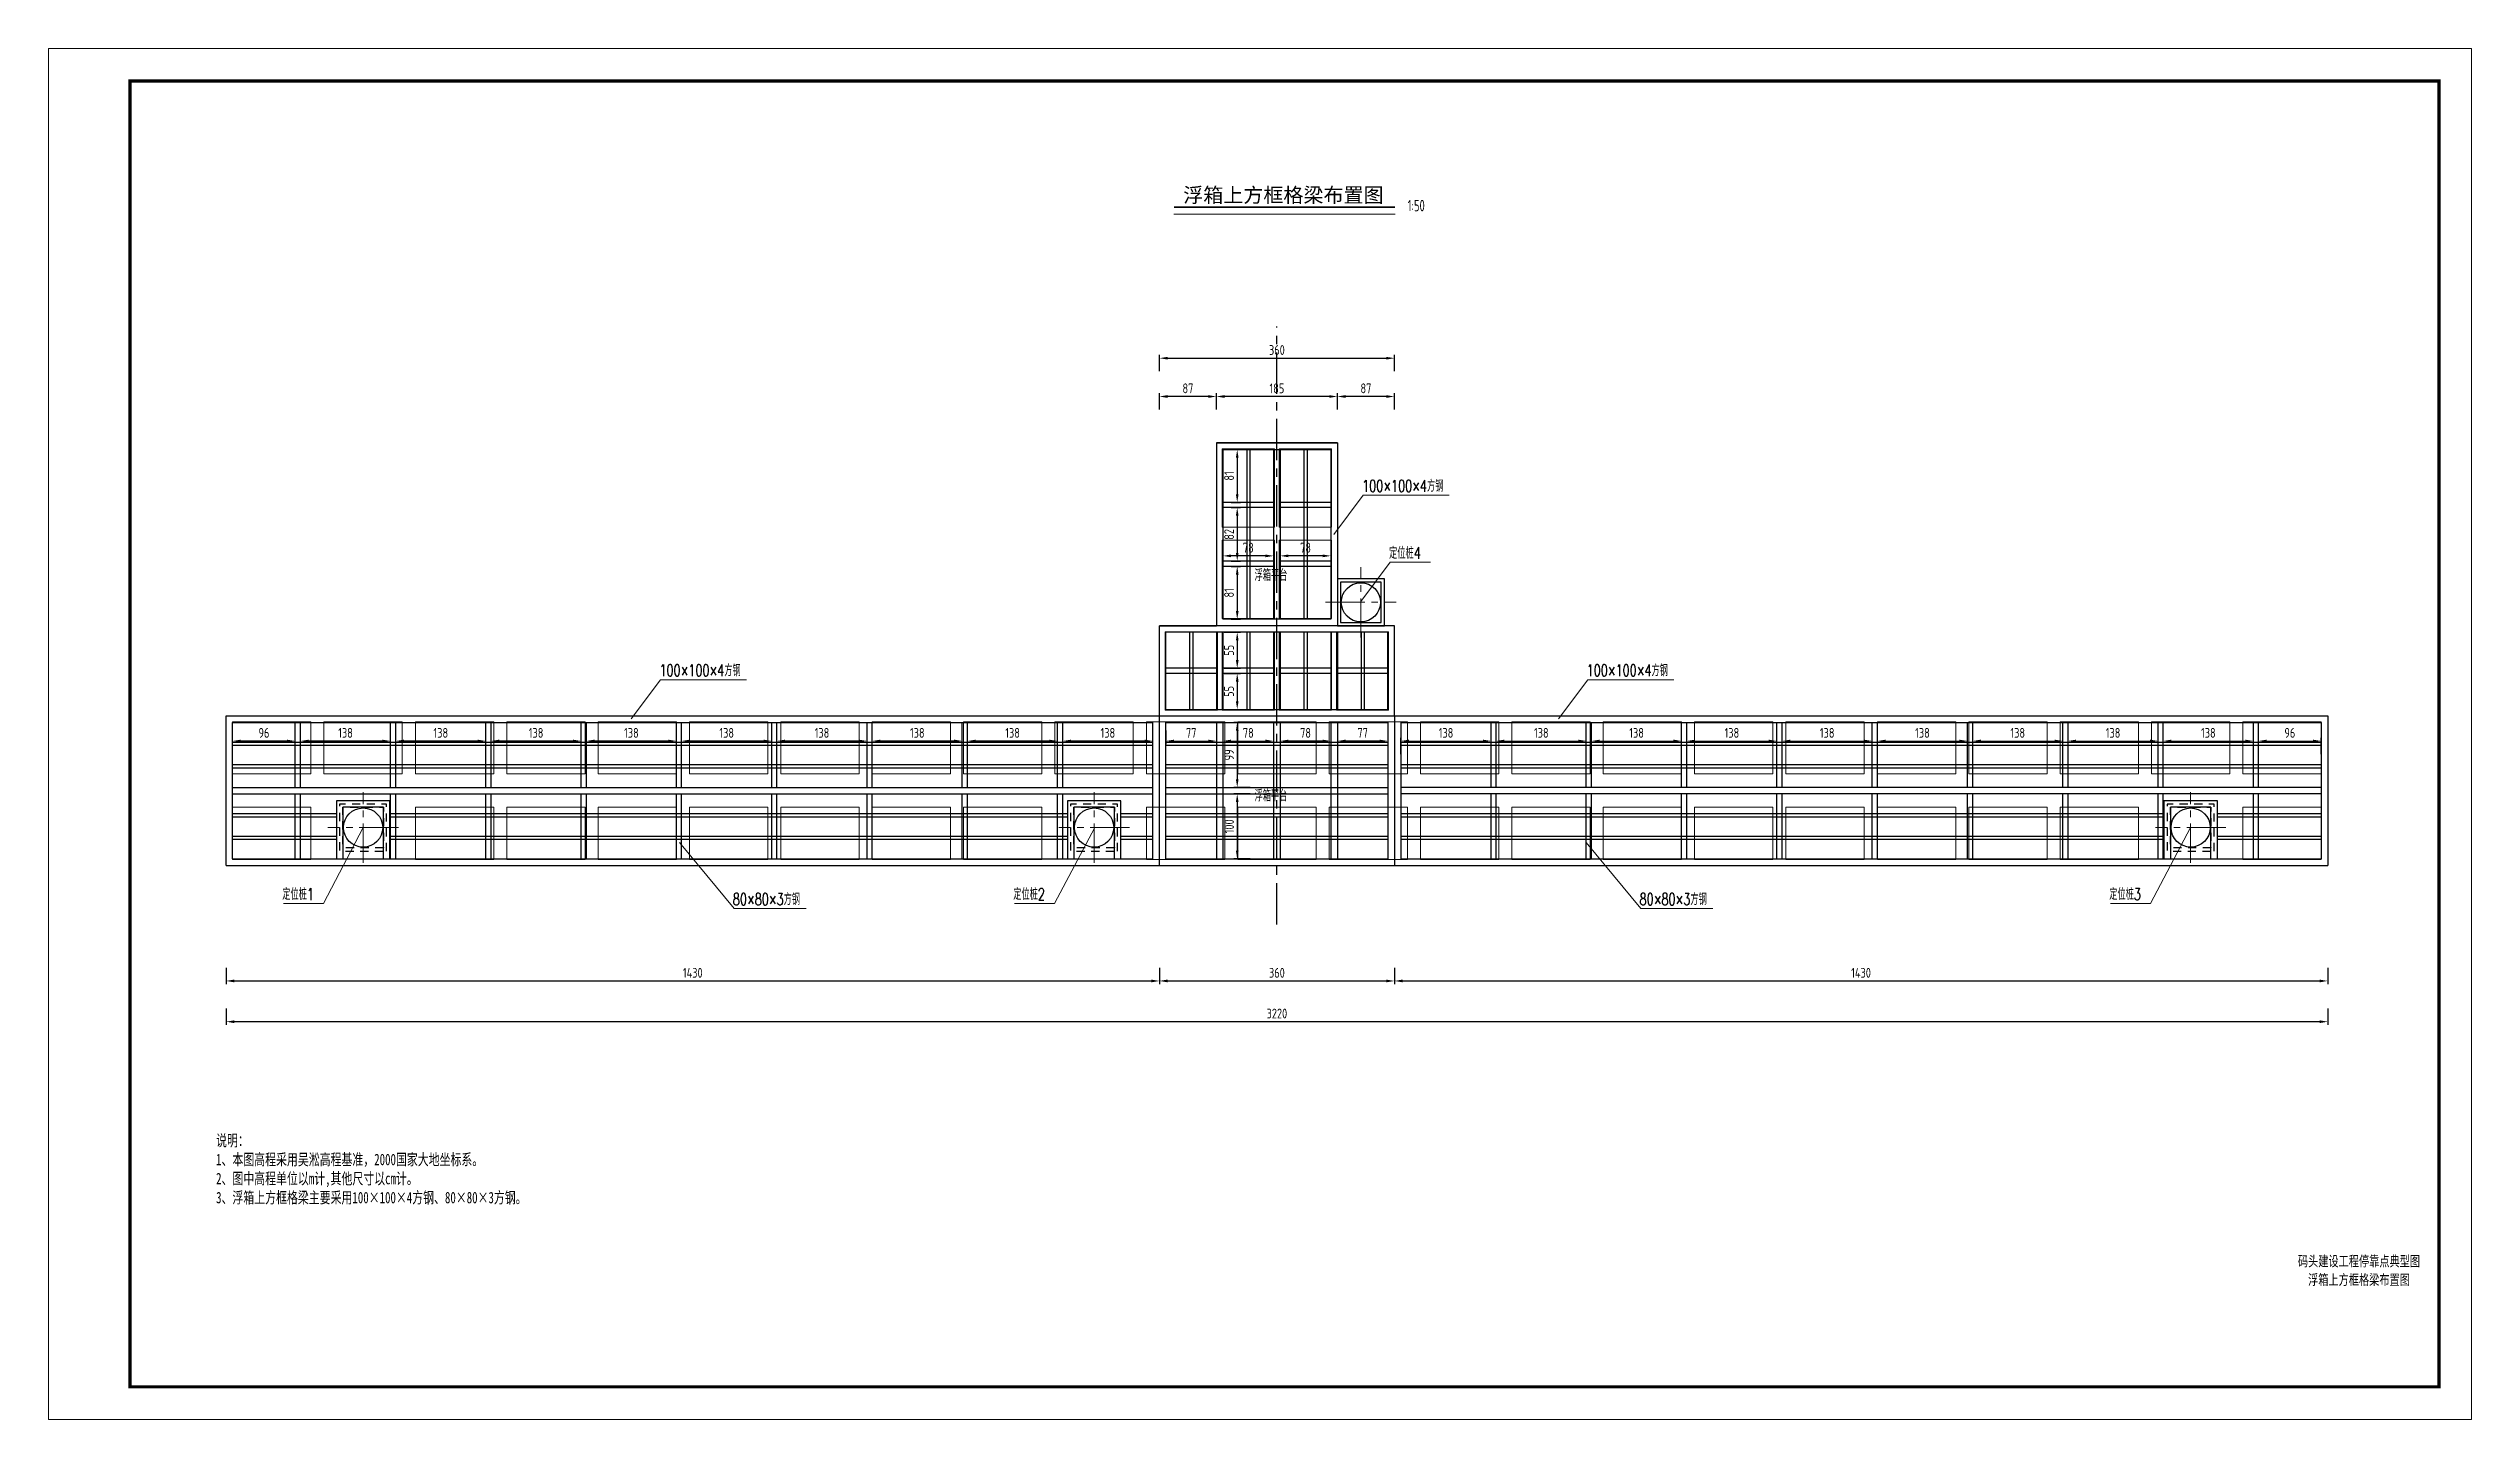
# Model space of a CAD drawing. Header units: inches. Extents: x 23 to 70, y 0 to 119.
# Drawn here: x 23.29 to 60.42, y 22.93 to 43.93 of the extents above; entities that cross this region are included whole.
import ezdxf
from ezdxf.enums import TextEntityAlignment as Align

# ---------------------------------------------------------------- set-up
doc = ezdxf.new("R2010")
doc.units = ezdxf.units.IN
doc.header["$MEASUREMENT"] = 0
for name, pattern in [('ACAD_ISO03W100', [30, 12, -18]), ('ACAD_ISO04W100', [30.5, 24, -3, 0.5, -3]), ('CENTER', [50.8, 31.75, -6.35, 6.35, -6.35]), ('DASH', [0.35, 0.25, -0.1])]:
    doc.linetypes.add(name, pattern=pattern)
for name, color, linetype in [('000中心线', 5, 'CENTER'), ('DXPM', 4, 'Continuous'), ('PUB_TEXT', 7, 'Continuous'), ('图框', 7, 'Continuous'), ('外框', 4, 'Continuous'), ('文字', 3, 'Continuous'), ('标注', 3, 'Continuous'), ('辅助', 7, 'Continuous'), ('钢筋标注', 7, 'Continuous')]:
    doc.layers.add(name, color=color, linetype=linetype)
for name, color, linetype, lineweight in [('000细实线', 4, 'Continuous', 18), ('00中心线', 6, 'ACAD_ISO04W100', 15), ('00标注文字', 2, 'Continuous', 15), ('00粗实线', 4, 'Continuous', 30), ('00虚线', 5, 'ACAD_ISO03W100', 13), ('JZYS-01-文本层', 7, 'Continuous', 18), ('图框粗线', 4, 'Continuous', 53)]:
    doc.layers.add(name, color=color, linetype=linetype, lineweight=lineweight)
doc.styles.add('3.5号仿宋', font='仿宋GB2312.ttf', dxfattribs={"width": 0.714286, "height": 0.0035})
doc.styles.add('ECIDI', font='仿宋GB2312.ttf', dxfattribs={"width": 0.7})
doc.styles.get("Standard").update_dxf_attribs({"font": 'txt', "bigfont": 'gbcbig.shx'})
doc.styles.add('TSSD_Dimension', font='tssdeng.shx', dxfattribs={"width": 0.8, "bigfont": 'hztxt.shx'})
doc.styles.add('黑体', font='')
doc.styles.get('黑体').set_extended_font_data('SimHei')
doc.dimstyles.new('TSSD_200_1_3.5', dxfattribs={"dimscale": 0.25, "dimtxt": 2.85, "dimasz": 2.5, "dimexe": 1, "dimexo": 2.5, "dimgap": 1, "dimtad": 1, "dimdec": 0, "dimlfac": 100, "dimzin": 0, "dimdsep": 46, "dimtxsty": 'TSSD_Dimension', "dimcen": 0, "dimdle": 1, "dimclrd": 3, "dimclre": 3, "dimclrt": 7, "dimadec": 1, "dimazin": 0, "dimtfac": 1, "dimtdec": 0, "dimtix": 1, "dimtmove": 2, "dimatfit": 3, "dimfxl": 5, "dimfxlon": 1, "dimtolj": 1, "dimtzin": 0, "dimarcsym": 0})

msp = doc.modelspace()

# ---------------------------------------------------------------- texts
at = {"layer": '00标注文字', "lineweight": 0, "width": 0.7}
for s, p in [('100×100×4方钢', (43.418, 37.139)), ('定位桩4', (43.831, 36.112)), ('100×100×4方钢', (32.652, 34.314)), ('100×100×4方钢', (46.858, 34.314)), ('定位桩1', (26.872, 30.886)), ('80×80×3方钢', (33.777, 30.809)), ('定位桩2', (38.072, 30.886)), ('80×80×3方钢', (47.669, 30.809)), ('定位桩3', (54.864, 30.886))]:
    msp.add_text(s, height=0.18, dxfattribs=at).set_placement(p)
at = {"layer": 'DXPM', "style": '黑体'}
msp.add_text('浮箱上方框格梁布置图', height=0.225, dxfattribs=at).set_placement((42.212, 41.688), align=Align.MIDDLE)
at = {"layer": 'JZYS-01-文本层', "style": 'TSSD_Dimension', "width": 0.7}
msp.add_text('1:50', height=0.175, dxfattribs=at).set_placement((44.116, 41.435))
at = {"layer": 'PUB_TEXT', "color": 3, "linetype": 'Continuous', "lineweight": 18, "style": '3.5号仿宋', "width": 0.714286}
for s, p in [('码头建设工程停靠点典型图', (58.691, 25.355)), ('浮箱上方框格梁布置图', (58.691, 25.07))]:
    msp.add_text(s, height=0.16, dxfattribs=at).set_placement(p, align=Align.MIDDLE_CENTER)
at = {"layer": '图框粗线', "color": 0, "width": 0.7}
for p in [(41.769, 35.772), (41.769, 32.395)]:
    msp.add_text('浮箱平台', height=0.18, dxfattribs=at).set_placement(p)
at = {"layer": '文字', "color": 3, "insert": (25.859, 27.291), "char_height": 0.175, "width": 6.43856, "attachment_point": 1, "style": 'ECIDI'}
msp.add_mtext('说明：\\P1、本图高程采用吴淞高程基准，2000国家大地坐标系。\\P2、图中高程单位以m计,其他尺寸以cm计。\\P3、浮箱上方框格梁主要采用100×100×4方钢、80×80×3方钢。', dxfattribs=at)

# ---------------------------------------------------------------- blocks, each defined once
blk = doc.blocks.new('*D18')
at = {"layer": 'Defpoints', "color": 0, "transparency": 16777216}
for p in [(40.312, 33.706), (26.012, 31.416), (40.312, 29.646)]:
    blk.add_point(p, dxfattribs=at)
at = {"layer": '辅助', "color": 3, "linetype": 'ByBlock', "lineweight": -2, "transparency": 16777216}
for p, q in [((26.012, 29.846), (26.012, 29.596)), ((40.312, 29.846), (40.312, 29.596))]:
    blk.add_line(p, q, dxfattribs=at)
at = {"layer": '辅助', "color": 3, "lineweight": -2, "transparency": 16777216}
blk.add_line((26.137, 29.646), (40.187, 29.646), dxfattribs=at)
at = {"layer": '辅助', "color": 3, "transparency": 16777216}
for points in [[(26.137, 29.667), (26.137, 29.625), (26.012, 29.646)], [(40.187, 29.667), (40.187, 29.625), (40.312, 29.646)]]:
    blk.add_solid(points, dxfattribs=at)
at = {"layer": '辅助', "color": 7, "transparency": 16777216, "insert": (33.162, 29.771), "char_height": 0.15, "attachment_point": 5, "style": 'TSSD_Dimension'}
blk.add_mtext('\\A1;1430', dxfattribs=at)
blk = doc.blocks.new('*D19')
at = {"layer": 'Defpoints', "color": 0, "transparency": 16777216}
for p in [(40.312, 33.706), (43.913, 33.706), (43.913, 29.646)]:
    blk.add_point(p, dxfattribs=at)
at = {"layer": '辅助', "color": 3, "linetype": 'ByBlock', "lineweight": -2, "transparency": 16777216}
for p, q in [((40.312, 29.846), (40.312, 29.596)), ((43.913, 29.846), (43.913, 29.596))]:
    blk.add_line(p, q, dxfattribs=at)
at = {"layer": '辅助', "color": 3, "lineweight": -2, "transparency": 16777216}
blk.add_line((40.437, 29.646), (43.788, 29.646), dxfattribs=at)
at = {"layer": '辅助', "color": 3, "transparency": 16777216}
for points in [[(40.437, 29.667), (40.437, 29.625), (40.312, 29.646)], [(43.788, 29.667), (43.788, 29.625), (43.913, 29.646)]]:
    blk.add_solid(points, dxfattribs=at)
at = {"layer": '辅助', "color": 7, "transparency": 16777216, "insert": (42.112, 29.771), "char_height": 0.15, "attachment_point": 5, "style": 'TSSD_Dimension'}
blk.add_mtext('\\A1;360', dxfattribs=at)
blk = doc.blocks.new('*D20')
at = {"layer": 'Defpoints', "color": 0, "transparency": 16777216}
for p in [(43.913, 33.706), (58.212, 31.416), (58.212, 29.646)]:
    blk.add_point(p, dxfattribs=at)
at = {"layer": '辅助', "color": 3, "linetype": 'ByBlock', "lineweight": -2, "transparency": 16777216}
for p, q in [((43.913, 29.846), (43.913, 29.596)), ((58.212, 29.846), (58.212, 29.596))]:
    blk.add_line(p, q, dxfattribs=at)
at = {"layer": '辅助', "color": 3, "lineweight": -2, "transparency": 16777216}
blk.add_line((44.038, 29.646), (58.087, 29.646), dxfattribs=at)
at = {"layer": '辅助', "color": 3, "transparency": 16777216}
for points in [[(44.038, 29.667), (44.038, 29.625), (43.913, 29.646)], [(58.087, 29.667), (58.087, 29.625), (58.212, 29.646)]]:
    blk.add_solid(points, dxfattribs=at)
at = {"layer": '辅助', "color": 7, "transparency": 16777216, "insert": (51.062, 29.771), "char_height": 0.15, "attachment_point": 5, "style": 'TSSD_Dimension'}
blk.add_mtext('\\A1;1430', dxfattribs=at)
blk = doc.blocks.new('*D21')
at = {"layer": 'Defpoints', "color": 0, "transparency": 16777216}
for p in [(43.039, 38.598), (43.039, 35.086), (43.913, 35.086)]:
    blk.add_point(p, dxfattribs=at)
at = {"layer": '辅助', "color": 3, "linetype": 'ByBlock', "lineweight": -2, "transparency": 16777216}
for p, q in [((43.039, 38.398), (43.039, 38.648)), ((43.913, 38.398), (43.913, 38.648))]:
    blk.add_line(p, q, dxfattribs=at)
at = {"layer": '辅助', "color": 3, "lineweight": -2, "transparency": 16777216}
blk.add_line((43.788, 38.598), (43.164, 38.598), dxfattribs=at)
at = {"layer": '辅助', "color": 3, "transparency": 16777216}
for points in [[(43.164, 38.619), (43.164, 38.577), (43.039, 38.598)], [(43.788, 38.619), (43.788, 38.577), (43.913, 38.598)]]:
    blk.add_solid(points, dxfattribs=at)
at = {"layer": '辅助', "color": 7, "transparency": 16777216, "insert": (43.476, 38.723), "char_height": 0.15, "attachment_point": 5, "style": 'TSSD_Dimension'}
blk.add_mtext('\\A1;87', dxfattribs=at)
blk = doc.blocks.new('*D22')
at = {"layer": 'Defpoints', "color": 0, "transparency": 16777216}
for p in [(41.186, 38.598), (41.186, 37.886), (43.039, 35.086)]:
    blk.add_point(p, dxfattribs=at)
at = {"layer": '辅助', "color": 3, "linetype": 'ByBlock', "lineweight": -2, "transparency": 16777216}
for p, q in [((41.186, 38.398), (41.186, 38.648)), ((43.039, 38.398), (43.039, 38.648))]:
    blk.add_line(p, q, dxfattribs=at)
at = {"layer": '辅助', "color": 3, "lineweight": -2, "transparency": 16777216}
blk.add_line((42.914, 38.598), (41.311, 38.598), dxfattribs=at)
at = {"layer": '辅助', "color": 3, "transparency": 16777216}
for points in [[(41.311, 38.619), (41.311, 38.577), (41.186, 38.598)], [(42.914, 38.619), (42.914, 38.577), (43.039, 38.598)]]:
    blk.add_solid(points, dxfattribs=at)
at = {"layer": '辅助', "color": 7, "transparency": 16777216, "insert": (42.112, 38.723), "char_height": 0.15, "attachment_point": 5, "style": 'TSSD_Dimension'}
blk.add_mtext('\\A1;185', dxfattribs=at)
blk = doc.blocks.new('*D23')
at = {"layer": 'Defpoints', "color": 0, "transparency": 16777216}
for p in [(40.312, 38.598), (41.186, 37.886), (40.312, 35.086)]:
    blk.add_point(p, dxfattribs=at)
at = {"layer": '辅助', "color": 3, "linetype": 'ByBlock', "lineweight": -2, "transparency": 16777216}
for p, q in [((40.312, 38.398), (40.312, 38.648)), ((41.186, 38.398), (41.186, 38.648))]:
    blk.add_line(p, q, dxfattribs=at)
at = {"layer": '辅助', "color": 3, "lineweight": -2, "transparency": 16777216}
blk.add_line((41.061, 38.598), (40.437, 38.598), dxfattribs=at)
at = {"layer": '辅助', "color": 3, "transparency": 16777216}
for points in [[(40.437, 38.619), (40.437, 38.577), (40.312, 38.598)], [(41.061, 38.619), (41.061, 38.577), (41.186, 38.598)]]:
    blk.add_solid(points, dxfattribs=at)
at = {"layer": '辅助', "color": 7, "transparency": 16777216, "insert": (40.749, 38.723), "char_height": 0.15, "attachment_point": 5, "style": 'TSSD_Dimension'}
blk.add_mtext('\\A1;87', dxfattribs=at)
blk = doc.blocks.new('*D24')
at = {"layer": 'Defpoints', "color": 0, "transparency": 16777216}
for p in [(41.286, 37.786), (41.286, 36.976), (41.504, 36.976)]:
    blk.add_point(p, dxfattribs=at)
at = {"layer": '辅助', "color": 3, "linetype": 'ByBlock', "lineweight": -2, "transparency": 16777216}
for p, q in [((41.411, 37.786), (41.554, 37.786)), ((41.411, 36.976), (41.554, 36.976))]:
    blk.add_line(p, q, dxfattribs=at)
at = {"layer": '辅助', "color": 3, "lineweight": -2, "transparency": 16777216}
blk.add_line((41.504, 37.661), (41.504, 37.101), dxfattribs=at)
at = {"layer": '辅助', "color": 3, "transparency": 16777216}
for points in [[(41.484, 37.661), (41.525, 37.661), (41.504, 37.786)], [(41.484, 37.101), (41.525, 37.101), (41.504, 36.976)]]:
    blk.add_solid(points, dxfattribs=at)
at = {"layer": '辅助', "color": 7, "transparency": 16777216, "insert": (41.379, 37.381), "char_height": 0.15, "attachment_point": 5, "rotation": 90, "style": 'TSSD_Dimension'}
blk.add_mtext('\\A1;81', dxfattribs=at)
blk = doc.blocks.new('*D25')
at = {"layer": 'Defpoints', "color": 0, "transparency": 16777216}
for p in [(41.286, 36.896), (41.286, 36.076), (41.504, 36.076)]:
    blk.add_point(p, dxfattribs=at)
at = {"layer": '辅助', "color": 3, "linetype": 'ByBlock', "lineweight": -2, "transparency": 16777216}
for p, q in [((41.411, 36.896), (41.554, 36.896)), ((41.411, 36.076), (41.554, 36.076))]:
    blk.add_line(p, q, dxfattribs=at)
at = {"layer": '辅助', "color": 3, "lineweight": -2, "transparency": 16777216}
blk.add_line((41.504, 36.771), (41.504, 36.201), dxfattribs=at)
at = {"layer": '辅助', "color": 3, "transparency": 16777216}
for points in [[(41.484, 36.771), (41.525, 36.771), (41.504, 36.896)], [(41.484, 36.201), (41.525, 36.201), (41.504, 36.076)]]:
    blk.add_solid(points, dxfattribs=at)
at = {"layer": '辅助', "color": 7, "transparency": 16777216, "insert": (41.379, 36.486), "char_height": 0.15, "attachment_point": 5, "rotation": 90, "style": 'TSSD_Dimension'}
blk.add_mtext('\\A1;82', dxfattribs=at)
blk = doc.blocks.new('*D26')
at = {"layer": 'Defpoints', "color": 0, "transparency": 16777216}
for p in [(41.286, 35.996), (41.286, 35.186), (41.504, 35.186)]:
    blk.add_point(p, dxfattribs=at)
at = {"layer": '辅助', "color": 3, "linetype": 'ByBlock', "lineweight": -2, "transparency": 16777216}
for p, q in [((41.411, 35.996), (41.554, 35.996)), ((41.411, 35.186), (41.554, 35.186))]:
    blk.add_line(p, q, dxfattribs=at)
at = {"layer": '辅助', "color": 3, "lineweight": -2, "transparency": 16777216}
blk.add_line((41.504, 35.871), (41.504, 35.311), dxfattribs=at)
at = {"layer": '辅助', "color": 3, "transparency": 16777216}
for points in [[(41.484, 35.871), (41.525, 35.871), (41.504, 35.996)], [(41.484, 35.311), (41.525, 35.311), (41.504, 35.186)]]:
    blk.add_solid(points, dxfattribs=at)
at = {"layer": '辅助', "color": 7, "transparency": 16777216, "insert": (41.379, 35.591), "char_height": 0.15, "attachment_point": 5, "rotation": 90, "style": 'TSSD_Dimension'}
blk.add_mtext('\\A1;81', dxfattribs=at)
blk = doc.blocks.new('*D27')
at = {"layer": 'Defpoints', "color": 0, "transparency": 16777216}
for p in [(40.412, 34.986), (40.412, 34.436), (41.504, 34.436)]:
    blk.add_point(p, dxfattribs=at)
at = {"layer": '辅助', "color": 3, "linetype": 'ByBlock', "lineweight": -2, "transparency": 16777216}
for p, q in [((41.304, 34.986), (41.554, 34.986)), ((41.304, 34.436), (41.554, 34.436))]:
    blk.add_line(p, q, dxfattribs=at)
at = {"layer": '辅助', "color": 3, "lineweight": -2, "transparency": 16777216}
blk.add_line((41.504, 34.861), (41.504, 34.561), dxfattribs=at)
at = {"layer": '辅助', "color": 3, "transparency": 16777216}
for points in [[(41.484, 34.861), (41.525, 34.861), (41.504, 34.986)], [(41.484, 34.561), (41.525, 34.561), (41.504, 34.436)]]:
    blk.add_solid(points, dxfattribs=at)
at = {"layer": '辅助', "color": 7, "transparency": 16777216, "insert": (41.379, 34.711), "char_height": 0.15, "attachment_point": 5, "rotation": 90, "style": 'TSSD_Dimension'}
blk.add_mtext('\\A1;55', dxfattribs=at)
blk = doc.blocks.new('*D28')
at = {"layer": 'Defpoints', "color": 0, "transparency": 16777216}
for p in [(40.412, 34.356), (40.412, 33.806), (41.504, 33.806)]:
    blk.add_point(p, dxfattribs=at)
at = {"layer": '辅助', "color": 3, "linetype": 'ByBlock', "lineweight": -2, "transparency": 16777216}
for p, q in [((41.304, 34.356), (41.554, 34.356)), ((41.304, 33.806), (41.554, 33.806))]:
    blk.add_line(p, q, dxfattribs=at)
at = {"layer": '辅助', "color": 3, "lineweight": -2, "transparency": 16777216}
blk.add_line((41.504, 34.231), (41.504, 33.931), dxfattribs=at)
at = {"layer": '辅助', "color": 3, "transparency": 16777216}
for points in [[(41.484, 34.231), (41.525, 34.231), (41.504, 34.356)], [(41.484, 33.931), (41.525, 33.931), (41.504, 33.806)]]:
    blk.add_solid(points, dxfattribs=at)
at = {"layer": '辅助', "color": 7, "transparency": 16777216, "insert": (41.379, 34.081), "char_height": 0.15, "attachment_point": 5, "rotation": 90, "style": 'TSSD_Dimension'}
blk.add_mtext('\\A1;55', dxfattribs=at)
blk = doc.blocks.new('*D29')
at = {"layer": 'Defpoints', "color": 0, "transparency": 16777216}
for p in [(42.939, 33.606), (41.504, 32.611), (42.939, 32.611)]:
    blk.add_point(p, dxfattribs=at)
at = {"layer": '辅助', "color": 3, "linetype": 'ByBlock', "lineweight": -2, "transparency": 16777216}
for p, q in [((41.704, 33.606), (41.454, 33.606)), ((41.704, 32.611), (41.454, 32.611))]:
    blk.add_line(p, q, dxfattribs=at)
at = {"layer": '辅助', "color": 3, "lineweight": -2, "transparency": 16777216}
blk.add_line((41.504, 33.481), (41.504, 32.736), dxfattribs=at)
at = {"layer": '辅助', "color": 3, "transparency": 16777216}
for points in [[(41.484, 33.481), (41.525, 33.481), (41.504, 33.606)], [(41.484, 32.736), (41.525, 32.736), (41.504, 32.611)]]:
    blk.add_solid(points, dxfattribs=at)
at = {"layer": '辅助', "color": 7, "transparency": 16777216, "insert": (41.379, 33.109), "char_height": 0.15, "attachment_point": 5, "rotation": 90, "style": 'TSSD_Dimension'}
blk.add_mtext('\\A1;99', dxfattribs=at)
blk = doc.blocks.new('*D30')
at = {"layer": 'Defpoints', "color": 0, "transparency": 16777216}
for p in [(42.939, 32.511), (41.504, 31.516), (42.939, 31.516)]:
    blk.add_point(p, dxfattribs=at)
at = {"layer": '辅助', "color": 3, "linetype": 'ByBlock', "lineweight": -2, "transparency": 16777216}
for p, q in [((41.704, 32.511), (41.454, 32.511)), ((41.704, 31.516), (41.454, 31.516))]:
    blk.add_line(p, q, dxfattribs=at)
at = {"layer": '辅助', "color": 3, "lineweight": -2, "transparency": 16777216}
blk.add_line((41.504, 32.386), (41.504, 31.641), dxfattribs=at)
at = {"layer": '辅助', "color": 3, "transparency": 16777216}
for points in [[(41.484, 32.386), (41.525, 32.386), (41.504, 32.511)], [(41.484, 31.641), (41.525, 31.641), (41.504, 31.516)]]:
    blk.add_solid(points, dxfattribs=at)
at = {"layer": '辅助', "color": 7, "transparency": 16777216, "insert": (41.379, 32.014), "char_height": 0.15, "attachment_point": 5, "rotation": 90, "style": 'TSSD_Dimension'}
blk.add_mtext('\\A1;100', dxfattribs=at)
blk = doc.blocks.new('*D31')
at = {"layer": 'Defpoints', "color": 0, "transparency": 16777216}
for p in [(42.162, 37.786), (42.939, 37.786), (42.162, 36.157)]:
    blk.add_point(p, dxfattribs=at)
at = {"layer": '辅助', "color": 3, "linetype": 'ByBlock', "lineweight": -2, "transparency": 16777216}
for p, q in [((42.162, 36.357), (42.162, 36.107)), ((42.939, 36.357), (42.939, 36.107))]:
    blk.add_line(p, q, dxfattribs=at)
at = {"layer": '辅助', "color": 3, "lineweight": -2, "transparency": 16777216}
blk.add_line((42.814, 36.157), (42.287, 36.157), dxfattribs=at)
at = {"layer": '辅助', "color": 3, "transparency": 16777216}
for points in [[(42.287, 36.178), (42.287, 36.136), (42.162, 36.157)], [(42.814, 36.178), (42.814, 36.136), (42.939, 36.157)]]:
    blk.add_solid(points, dxfattribs=at)
at = {"layer": '辅助', "color": 7, "transparency": 16777216, "insert": (42.551, 36.282), "char_height": 0.15, "attachment_point": 5, "style": 'TSSD_Dimension'}
blk.add_mtext('\\A1;78', dxfattribs=at)
blk = doc.blocks.new('*D32')
at = {"layer": 'Defpoints', "color": 0, "transparency": 16777216}
for p in [(41.286, 36.976), (42.062, 36.976), (41.286, 36.157)]:
    blk.add_point(p, dxfattribs=at)
at = {"layer": '辅助', "color": 3, "linetype": 'ByBlock', "lineweight": -2, "transparency": 16777216}
for p, q in [((41.286, 36.357), (41.286, 36.107)), ((42.062, 36.357), (42.062, 36.107))]:
    blk.add_line(p, q, dxfattribs=at)
at = {"layer": '辅助', "color": 3, "lineweight": -2, "transparency": 16777216}
blk.add_line((41.937, 36.157), (41.411, 36.157), dxfattribs=at)
at = {"layer": '辅助', "color": 3, "transparency": 16777216}
for points in [[(41.411, 36.178), (41.411, 36.136), (41.286, 36.157)], [(41.937, 36.178), (41.937, 36.136), (42.062, 36.157)]]:
    blk.add_solid(points, dxfattribs=at)
at = {"layer": '辅助', "color": 7, "transparency": 16777216, "insert": (41.674, 36.282), "char_height": 0.15, "attachment_point": 5, "style": 'TSSD_Dimension'}
blk.add_mtext('\\A1;78', dxfattribs=at)
blk = doc.blocks.new('*D33')
at = {"layer": 'Defpoints', "color": 0, "transparency": 16777216}
for p in [(40.412, 33.606), (41.186, 33.606), (41.186, 33.321)]:
    blk.add_point(p, dxfattribs=at)
at = {"layer": '辅助', "color": 3, "linetype": 'ByBlock', "lineweight": -2, "transparency": 16777216}
for p, q in [((40.412, 33.481), (40.412, 33.271)), ((41.186, 33.481), (41.186, 33.271))]:
    blk.add_line(p, q, dxfattribs=at)
at = {"layer": '辅助', "color": 3, "lineweight": -2, "transparency": 16777216}
blk.add_line((40.537, 33.321), (41.061, 33.321), dxfattribs=at)
at = {"layer": '辅助', "color": 3, "transparency": 16777216}
for points in [[(40.537, 33.342), (40.537, 33.301), (40.412, 33.321)], [(41.061, 33.342), (41.061, 33.301), (41.186, 33.321)]]:
    blk.add_solid(points, dxfattribs=at)
at = {"layer": '辅助', "color": 7, "transparency": 16777216, "insert": (40.799, 33.446), "char_height": 0.15, "attachment_point": 5, "style": 'TSSD_Dimension'}
blk.add_mtext('\\A1;77', dxfattribs=at)
blk = doc.blocks.new('*D34')
at = {"layer": 'Defpoints', "color": 0, "transparency": 16777216}
for p in [(41.286, 33.606), (42.062, 33.606), (42.062, 33.321)]:
    blk.add_point(p, dxfattribs=at)
at = {"layer": '辅助', "color": 3, "linetype": 'ByBlock', "lineweight": -2, "transparency": 16777216}
for p, q in [((41.286, 33.481), (41.286, 33.271)), ((42.062, 33.481), (42.062, 33.271))]:
    blk.add_line(p, q, dxfattribs=at)
at = {"layer": '辅助', "color": 3, "lineweight": -2, "transparency": 16777216}
blk.add_line((41.411, 33.321), (41.937, 33.321), dxfattribs=at)
at = {"layer": '辅助', "color": 3, "transparency": 16777216}
for points in [[(41.411, 33.342), (41.411, 33.301), (41.286, 33.321)], [(41.937, 33.342), (41.937, 33.301), (42.062, 33.321)]]:
    blk.add_solid(points, dxfattribs=at)
at = {"layer": '辅助', "color": 7, "transparency": 16777216, "insert": (41.674, 33.446), "char_height": 0.15, "attachment_point": 5, "style": 'TSSD_Dimension'}
blk.add_mtext('\\A1;78', dxfattribs=at)
blk = doc.blocks.new('*D35')
at = {"layer": 'Defpoints', "color": 0, "transparency": 16777216}
for p in [(43.039, 33.606), (43.813, 33.606), (43.039, 33.321)]:
    blk.add_point(p, dxfattribs=at)
at = {"layer": '辅助', "color": 3, "linetype": 'ByBlock', "lineweight": -2, "transparency": 16777216}
for p, q in [((43.039, 33.481), (43.039, 33.271)), ((43.813, 33.481), (43.813, 33.271))]:
    blk.add_line(p, q, dxfattribs=at)
at = {"layer": '辅助', "color": 3, "lineweight": -2, "transparency": 16777216}
blk.add_line((43.688, 33.321), (43.164, 33.321), dxfattribs=at)
at = {"layer": '辅助', "color": 3, "transparency": 16777216}
for points in [[(43.164, 33.342), (43.164, 33.301), (43.039, 33.321)], [(43.688, 33.342), (43.688, 33.301), (43.813, 33.321)]]:
    blk.add_solid(points, dxfattribs=at)
at = {"layer": '辅助', "color": 7, "transparency": 16777216, "insert": (43.426, 33.446), "char_height": 0.15, "attachment_point": 5, "style": 'TSSD_Dimension'}
blk.add_mtext('\\A1;77', dxfattribs=at)
blk = doc.blocks.new('*D36')
at = {"layer": 'Defpoints', "color": 0, "transparency": 16777216}
for p in [(42.162, 33.606), (42.939, 33.606), (42.162, 33.321)]:
    blk.add_point(p, dxfattribs=at)
at = {"layer": '辅助', "color": 3, "linetype": 'ByBlock', "lineweight": -2, "transparency": 16777216}
for p, q in [((42.162, 33.481), (42.162, 33.271)), ((42.939, 33.481), (42.939, 33.271))]:
    blk.add_line(p, q, dxfattribs=at)
at = {"layer": '辅助', "color": 3, "lineweight": -2, "transparency": 16777216}
blk.add_line((42.814, 33.321), (42.287, 33.321), dxfattribs=at)
at = {"layer": '辅助', "color": 3, "transparency": 16777216}
for points in [[(42.287, 33.342), (42.287, 33.301), (42.162, 33.321)], [(42.814, 33.342), (42.814, 33.301), (42.939, 33.321)]]:
    blk.add_solid(points, dxfattribs=at)
at = {"layer": '辅助', "color": 7, "transparency": 16777216, "insert": (42.551, 33.446), "char_height": 0.15, "attachment_point": 5, "style": 'TSSD_Dimension'}
blk.add_mtext('\\A1;78', dxfattribs=at)
blk = doc.blocks.new('*D37')
at = {"layer": 'Defpoints', "color": 0, "transparency": 16777216}
for p in [(45.393, 33.321), (44.013, 31.516), (45.393, 31.516)]:
    blk.add_point(p, dxfattribs=at)
at = {"layer": '辅助', "color": 3, "linetype": 'ByBlock', "lineweight": -2, "transparency": 16777216}
for p, q in [((44.013, 33.121), (44.013, 33.371)), ((45.393, 33.121), (45.393, 33.371))]:
    blk.add_line(p, q, dxfattribs=at)
at = {"layer": '辅助', "color": 3, "lineweight": -2, "transparency": 16777216}
blk.add_line((44.138, 33.321), (45.268, 33.321), dxfattribs=at)
at = {"layer": '辅助', "color": 3, "transparency": 16777216}
for points in [[(44.138, 33.342), (44.138, 33.301), (44.013, 33.321)], [(45.268, 33.342), (45.268, 33.301), (45.393, 33.321)]]:
    blk.add_solid(points, dxfattribs=at)
at = {"layer": '辅助', "color": 7, "transparency": 16777216, "insert": (44.703, 33.446), "char_height": 0.15, "attachment_point": 5, "style": 'TSSD_Dimension'}
blk.add_mtext('\\A1;138', dxfattribs=at)
blk = doc.blocks.new('*D38')
at = {"layer": 'Defpoints', "color": 0, "transparency": 16777216}
for p in [(46.853, 33.321), (45.473, 31.516), (46.853, 31.516)]:
    blk.add_point(p, dxfattribs=at)
at = {"layer": '辅助', "color": 3, "linetype": 'ByBlock', "lineweight": -2, "transparency": 16777216}
for p, q in [((45.473, 33.121), (45.473, 33.371)), ((46.853, 33.121), (46.853, 33.371))]:
    blk.add_line(p, q, dxfattribs=at)
at = {"layer": '辅助', "color": 3, "lineweight": -2, "transparency": 16777216}
blk.add_line((45.598, 33.321), (46.728, 33.321), dxfattribs=at)
at = {"layer": '辅助', "color": 3, "transparency": 16777216}
for points in [[(45.598, 33.342), (45.598, 33.301), (45.473, 33.321)], [(46.728, 33.342), (46.728, 33.301), (46.853, 33.321)]]:
    blk.add_solid(points, dxfattribs=at)
at = {"layer": '辅助', "color": 7, "transparency": 16777216, "insert": (46.163, 33.446), "char_height": 0.15, "attachment_point": 5, "style": 'TSSD_Dimension'}
blk.add_mtext('\\A1;138', dxfattribs=at)
blk = doc.blocks.new('*D39')
at = {"layer": 'Defpoints', "color": 0, "transparency": 16777216}
for p in [(48.313, 33.321), (46.933, 31.516), (48.313, 31.516)]:
    blk.add_point(p, dxfattribs=at)
at = {"layer": '辅助', "color": 3, "linetype": 'ByBlock', "lineweight": -2, "transparency": 16777216}
for p, q in [((46.933, 33.121), (46.933, 33.371)), ((48.313, 33.121), (48.313, 33.371))]:
    blk.add_line(p, q, dxfattribs=at)
at = {"layer": '辅助', "color": 3, "lineweight": -2, "transparency": 16777216}
blk.add_line((47.058, 33.321), (48.188, 33.321), dxfattribs=at)
at = {"layer": '辅助', "color": 3, "transparency": 16777216}
for points in [[(47.058, 33.342), (47.058, 33.301), (46.933, 33.321)], [(48.188, 33.342), (48.188, 33.301), (48.313, 33.321)]]:
    blk.add_solid(points, dxfattribs=at)
at = {"layer": '辅助', "color": 7, "transparency": 16777216, "insert": (47.623, 33.446), "char_height": 0.15, "attachment_point": 5, "style": 'TSSD_Dimension'}
blk.add_mtext('\\A1;138', dxfattribs=at)
blk = doc.blocks.new('*D40')
at = {"layer": 'Defpoints', "color": 0, "transparency": 16777216}
for p in [(49.773, 33.321), (48.393, 31.516), (49.773, 31.516)]:
    blk.add_point(p, dxfattribs=at)
at = {"layer": '辅助', "color": 3, "linetype": 'ByBlock', "lineweight": -2, "transparency": 16777216}
for p, q in [((48.393, 33.121), (48.393, 33.371)), ((49.773, 33.121), (49.773, 33.371))]:
    blk.add_line(p, q, dxfattribs=at)
at = {"layer": '辅助', "color": 3, "lineweight": -2, "transparency": 16777216}
blk.add_line((48.518, 33.321), (49.648, 33.321), dxfattribs=at)
at = {"layer": '辅助', "color": 3, "transparency": 16777216}
for points in [[(48.518, 33.342), (48.518, 33.301), (48.393, 33.321)], [(49.648, 33.342), (49.648, 33.301), (49.773, 33.321)]]:
    blk.add_solid(points, dxfattribs=at)
at = {"layer": '辅助', "color": 7, "transparency": 16777216, "insert": (49.083, 33.446), "char_height": 0.15, "attachment_point": 5, "style": 'TSSD_Dimension'}
blk.add_mtext('\\A1;138', dxfattribs=at)
blk = doc.blocks.new('*D41')
at = {"layer": 'Defpoints', "color": 0, "transparency": 16777216}
for p in [(51.233, 33.321), (49.853, 31.516), (51.233, 31.516)]:
    blk.add_point(p, dxfattribs=at)
at = {"layer": '辅助', "color": 3, "linetype": 'ByBlock', "lineweight": -2, "transparency": 16777216}
for p, q in [((49.853, 33.121), (49.853, 33.371)), ((51.233, 33.121), (51.233, 33.371))]:
    blk.add_line(p, q, dxfattribs=at)
at = {"layer": '辅助', "color": 3, "lineweight": -2, "transparency": 16777216}
blk.add_line((49.978, 33.321), (51.108, 33.321), dxfattribs=at)
at = {"layer": '辅助', "color": 3, "transparency": 16777216}
for points in [[(49.978, 33.342), (49.978, 33.301), (49.853, 33.321)], [(51.108, 33.342), (51.108, 33.301), (51.233, 33.321)]]:
    blk.add_solid(points, dxfattribs=at)
at = {"layer": '辅助', "color": 7, "transparency": 16777216, "insert": (50.543, 33.446), "char_height": 0.15, "attachment_point": 5, "style": 'TSSD_Dimension'}
blk.add_mtext('\\A1;138', dxfattribs=at)
blk = doc.blocks.new('*D42')
at = {"layer": 'Defpoints', "color": 0, "transparency": 16777216}
for p in [(52.693, 33.321), (51.313, 31.516), (52.693, 31.516)]:
    blk.add_point(p, dxfattribs=at)
at = {"layer": '辅助', "color": 3, "linetype": 'ByBlock', "lineweight": -2, "transparency": 16777216}
for p, q in [((51.313, 33.121), (51.313, 33.371)), ((52.693, 33.121), (52.693, 33.371))]:
    blk.add_line(p, q, dxfattribs=at)
at = {"layer": '辅助', "color": 3, "lineweight": -2, "transparency": 16777216}
blk.add_line((51.438, 33.321), (52.568, 33.321), dxfattribs=at)
at = {"layer": '辅助', "color": 3, "transparency": 16777216}
for points in [[(51.438, 33.342), (51.438, 33.301), (51.313, 33.321)], [(52.568, 33.342), (52.568, 33.301), (52.693, 33.321)]]:
    blk.add_solid(points, dxfattribs=at)
at = {"layer": '辅助', "color": 7, "transparency": 16777216, "insert": (52.003, 33.446), "char_height": 0.15, "attachment_point": 5, "style": 'TSSD_Dimension'}
blk.add_mtext('\\A1;138', dxfattribs=at)
blk = doc.blocks.new('*D43')
at = {"layer": 'Defpoints', "color": 0, "transparency": 16777216}
for p in [(54.153, 33.321), (52.773, 31.516), (54.153, 31.516)]:
    blk.add_point(p, dxfattribs=at)
at = {"layer": '辅助', "color": 3, "linetype": 'ByBlock', "lineweight": -2, "transparency": 16777216}
for p, q in [((52.773, 33.121), (52.773, 33.371)), ((54.153, 33.121), (54.153, 33.371))]:
    blk.add_line(p, q, dxfattribs=at)
at = {"layer": '辅助', "color": 3, "lineweight": -2, "transparency": 16777216}
blk.add_line((52.898, 33.321), (54.028, 33.321), dxfattribs=at)
at = {"layer": '辅助', "color": 3, "transparency": 16777216}
for points in [[(52.898, 33.342), (52.898, 33.301), (52.773, 33.321)], [(54.028, 33.342), (54.028, 33.301), (54.153, 33.321)]]:
    blk.add_solid(points, dxfattribs=at)
at = {"layer": '辅助', "color": 7, "transparency": 16777216, "insert": (53.463, 33.446), "char_height": 0.15, "attachment_point": 5, "style": 'TSSD_Dimension'}
blk.add_mtext('\\A1;138', dxfattribs=at)
blk = doc.blocks.new('*D44')
at = {"layer": 'Defpoints', "color": 0, "transparency": 16777216}
for p in [(55.613, 33.321), (54.233, 31.516), (55.613, 31.516)]:
    blk.add_point(p, dxfattribs=at)
at = {"layer": '辅助', "color": 3, "linetype": 'ByBlock', "lineweight": -2, "transparency": 16777216}
for p, q in [((54.233, 33.121), (54.233, 33.371)), ((55.613, 33.121), (55.613, 33.371))]:
    blk.add_line(p, q, dxfattribs=at)
at = {"layer": '辅助', "color": 3, "lineweight": -2, "transparency": 16777216}
blk.add_line((54.358, 33.321), (55.488, 33.321), dxfattribs=at)
at = {"layer": '辅助', "color": 3, "transparency": 16777216}
for points in [[(54.358, 33.342), (54.358, 33.301), (54.233, 33.321)], [(55.488, 33.342), (55.488, 33.301), (55.613, 33.321)]]:
    blk.add_solid(points, dxfattribs=at)
at = {"layer": '辅助', "color": 7, "transparency": 16777216, "insert": (54.923, 33.446), "char_height": 0.15, "attachment_point": 5, "style": 'TSSD_Dimension'}
blk.add_mtext('\\A1;138', dxfattribs=at)
blk = doc.blocks.new('*D45')
at = {"layer": 'Defpoints', "color": 0, "transparency": 16777216}
for p in [(57.073, 33.321), (55.693, 31.516), (57.073, 31.516)]:
    blk.add_point(p, dxfattribs=at)
at = {"layer": '辅助', "color": 3, "linetype": 'ByBlock', "lineweight": -2, "transparency": 16777216}
for p, q in [((55.693, 33.121), (55.693, 33.371)), ((57.073, 33.121), (57.073, 33.371))]:
    blk.add_line(p, q, dxfattribs=at)
at = {"layer": '辅助', "color": 3, "lineweight": -2, "transparency": 16777216}
blk.add_line((55.818, 33.321), (56.948, 33.321), dxfattribs=at)
at = {"layer": '辅助', "color": 3, "transparency": 16777216}
for points in [[(55.818, 33.342), (55.818, 33.301), (55.693, 33.321)], [(56.948, 33.342), (56.948, 33.301), (57.073, 33.321)]]:
    blk.add_solid(points, dxfattribs=at)
at = {"layer": '辅助', "color": 7, "transparency": 16777216, "insert": (56.383, 33.446), "char_height": 0.15, "attachment_point": 5, "style": 'TSSD_Dimension'}
blk.add_mtext('\\A1;138', dxfattribs=at)
blk = doc.blocks.new('*D46')
at = {"layer": 'Defpoints', "color": 0, "transparency": 16777216}
for p in [(58.112, 33.321), (57.153, 31.516), (58.112, 31.516)]:
    blk.add_point(p, dxfattribs=at)
at = {"layer": '辅助', "color": 3, "linetype": 'ByBlock', "lineweight": -2, "transparency": 16777216}
for p, q in [((57.153, 33.121), (57.153, 33.371)), ((58.112, 33.121), (58.112, 33.371))]:
    blk.add_line(p, q, dxfattribs=at)
at = {"layer": '辅助', "color": 3, "lineweight": -2, "transparency": 16777216}
blk.add_line((57.278, 33.321), (57.987, 33.321), dxfattribs=at)
at = {"layer": '辅助', "color": 3, "transparency": 16777216}
for points in [[(57.278, 33.342), (57.278, 33.301), (57.153, 33.321)], [(57.987, 33.342), (57.987, 33.301), (58.112, 33.321)]]:
    blk.add_solid(points, dxfattribs=at)
at = {"layer": '辅助', "color": 7, "transparency": 16777216, "insert": (57.632, 33.446), "char_height": 0.15, "attachment_point": 5, "style": 'TSSD_Dimension'}
blk.add_mtext('\\A1;96', dxfattribs=at)
blk = doc.blocks.new('*D47')
at = {"layer": 'Defpoints', "color": 0, "transparency": 16777216}
for p in [(38.832, 33.321), (38.832, 31.516), (40.212, 31.516)]:
    blk.add_point(p, dxfattribs=at)
at = {"layer": '辅助', "color": 3, "linetype": 'ByBlock', "lineweight": -2, "transparency": 16777216}
for p, q in [((38.832, 33.121), (38.832, 33.371)), ((40.212, 33.121), (40.212, 33.371))]:
    blk.add_line(p, q, dxfattribs=at)
at = {"layer": '辅助', "color": 3, "lineweight": -2, "transparency": 16777216}
blk.add_line((40.087, 33.321), (38.957, 33.321), dxfattribs=at)
at = {"layer": '辅助', "color": 3, "transparency": 16777216}
for points in [[(38.957, 33.342), (38.957, 33.301), (38.832, 33.321)], [(40.087, 33.342), (40.087, 33.301), (40.212, 33.321)]]:
    blk.add_solid(points, dxfattribs=at)
at = {"layer": '辅助', "color": 7, "transparency": 16777216, "insert": (39.522, 33.446), "char_height": 0.15, "attachment_point": 5, "style": 'TSSD_Dimension'}
blk.add_mtext('\\A1;138', dxfattribs=at)
blk = doc.blocks.new('*D48')
at = {"layer": 'Defpoints', "color": 0, "transparency": 16777216}
for p in [(37.372, 33.321), (37.372, 31.516), (38.752, 31.516)]:
    blk.add_point(p, dxfattribs=at)
at = {"layer": '辅助', "color": 3, "linetype": 'ByBlock', "lineweight": -2, "transparency": 16777216}
for p, q in [((37.372, 33.121), (37.372, 33.371)), ((38.752, 33.121), (38.752, 33.371))]:
    blk.add_line(p, q, dxfattribs=at)
at = {"layer": '辅助', "color": 3, "lineweight": -2, "transparency": 16777216}
blk.add_line((38.627, 33.321), (37.497, 33.321), dxfattribs=at)
at = {"layer": '辅助', "color": 3, "transparency": 16777216}
for points in [[(37.497, 33.342), (37.497, 33.301), (37.372, 33.321)], [(38.627, 33.342), (38.627, 33.301), (38.752, 33.321)]]:
    blk.add_solid(points, dxfattribs=at)
at = {"layer": '辅助', "color": 7, "transparency": 16777216, "insert": (38.062, 33.446), "char_height": 0.15, "attachment_point": 5, "style": 'TSSD_Dimension'}
blk.add_mtext('\\A1;138', dxfattribs=at)
blk = doc.blocks.new('*D49')
at = {"layer": 'Defpoints', "color": 0, "transparency": 16777216}
for p in [(35.912, 33.321), (35.912, 31.516), (37.292, 31.516)]:
    blk.add_point(p, dxfattribs=at)
at = {"layer": '辅助', "color": 3, "linetype": 'ByBlock', "lineweight": -2, "transparency": 16777216}
for p, q in [((35.912, 33.121), (35.912, 33.371)), ((37.292, 33.121), (37.292, 33.371))]:
    blk.add_line(p, q, dxfattribs=at)
at = {"layer": '辅助', "color": 3, "lineweight": -2, "transparency": 16777216}
blk.add_line((37.167, 33.321), (36.037, 33.321), dxfattribs=at)
at = {"layer": '辅助', "color": 3, "transparency": 16777216}
for points in [[(36.037, 33.342), (36.037, 33.301), (35.912, 33.321)], [(37.167, 33.342), (37.167, 33.301), (37.292, 33.321)]]:
    blk.add_solid(points, dxfattribs=at)
at = {"layer": '辅助', "color": 7, "transparency": 16777216, "insert": (36.602, 33.446), "char_height": 0.15, "attachment_point": 5, "style": 'TSSD_Dimension'}
blk.add_mtext('\\A1;138', dxfattribs=at)
blk = doc.blocks.new('*D50')
at = {"layer": 'Defpoints', "color": 0, "transparency": 16777216}
for p in [(34.452, 33.321), (34.452, 31.516), (35.832, 31.516)]:
    blk.add_point(p, dxfattribs=at)
at = {"layer": '辅助', "color": 3, "linetype": 'ByBlock', "lineweight": -2, "transparency": 16777216}
for p, q in [((34.452, 33.121), (34.452, 33.371)), ((35.832, 33.121), (35.832, 33.371))]:
    blk.add_line(p, q, dxfattribs=at)
at = {"layer": '辅助', "color": 3, "lineweight": -2, "transparency": 16777216}
blk.add_line((35.707, 33.321), (34.577, 33.321), dxfattribs=at)
at = {"layer": '辅助', "color": 3, "transparency": 16777216}
for points in [[(34.577, 33.342), (34.577, 33.301), (34.452, 33.321)], [(35.707, 33.342), (35.707, 33.301), (35.832, 33.321)]]:
    blk.add_solid(points, dxfattribs=at)
at = {"layer": '辅助', "color": 7, "transparency": 16777216, "insert": (35.142, 33.446), "char_height": 0.15, "attachment_point": 5, "style": 'TSSD_Dimension'}
blk.add_mtext('\\A1;138', dxfattribs=at)
blk = doc.blocks.new('*D51')
at = {"layer": 'Defpoints', "color": 0, "transparency": 16777216}
for p in [(32.992, 33.321), (32.992, 31.516), (34.372, 31.516)]:
    blk.add_point(p, dxfattribs=at)
at = {"layer": '辅助', "color": 3, "linetype": 'ByBlock', "lineweight": -2, "transparency": 16777216}
for p, q in [((32.992, 33.121), (32.992, 33.371)), ((34.372, 33.121), (34.372, 33.371))]:
    blk.add_line(p, q, dxfattribs=at)
at = {"layer": '辅助', "color": 3, "lineweight": -2, "transparency": 16777216}
blk.add_line((34.247, 33.321), (33.117, 33.321), dxfattribs=at)
at = {"layer": '辅助', "color": 3, "transparency": 16777216}
for points in [[(33.117, 33.342), (33.117, 33.301), (32.992, 33.321)], [(34.247, 33.342), (34.247, 33.301), (34.372, 33.321)]]:
    blk.add_solid(points, dxfattribs=at)
at = {"layer": '辅助', "color": 7, "transparency": 16777216, "insert": (33.682, 33.446), "char_height": 0.15, "attachment_point": 5, "style": 'TSSD_Dimension'}
blk.add_mtext('\\A1;138', dxfattribs=at)
blk = doc.blocks.new('*D52')
at = {"layer": 'Defpoints', "color": 0, "transparency": 16777216}
for p in [(31.532, 33.321), (31.532, 31.516), (32.912, 31.516)]:
    blk.add_point(p, dxfattribs=at)
at = {"layer": '辅助', "color": 3, "linetype": 'ByBlock', "lineweight": -2, "transparency": 16777216}
for p, q in [((31.532, 33.121), (31.532, 33.371)), ((32.912, 33.121), (32.912, 33.371))]:
    blk.add_line(p, q, dxfattribs=at)
at = {"layer": '辅助', "color": 3, "lineweight": -2, "transparency": 16777216}
blk.add_line((32.787, 33.321), (31.657, 33.321), dxfattribs=at)
at = {"layer": '辅助', "color": 3, "transparency": 16777216}
for points in [[(31.657, 33.342), (31.657, 33.301), (31.532, 33.321)], [(32.787, 33.342), (32.787, 33.301), (32.912, 33.321)]]:
    blk.add_solid(points, dxfattribs=at)
at = {"layer": '辅助', "color": 7, "transparency": 16777216, "insert": (32.222, 33.446), "char_height": 0.15, "attachment_point": 5, "style": 'TSSD_Dimension'}
blk.add_mtext('\\A1;138', dxfattribs=at)
blk = doc.blocks.new('*D53')
at = {"layer": 'Defpoints', "color": 0, "transparency": 16777216}
for p in [(30.072, 33.321), (30.072, 31.516), (31.452, 31.516)]:
    blk.add_point(p, dxfattribs=at)
at = {"layer": '辅助', "color": 3, "linetype": 'ByBlock', "lineweight": -2, "transparency": 16777216}
for p, q in [((30.072, 33.121), (30.072, 33.371)), ((31.452, 33.121), (31.452, 33.371))]:
    blk.add_line(p, q, dxfattribs=at)
at = {"layer": '辅助', "color": 3, "lineweight": -2, "transparency": 16777216}
blk.add_line((31.327, 33.321), (30.197, 33.321), dxfattribs=at)
at = {"layer": '辅助', "color": 3, "transparency": 16777216}
for points in [[(30.197, 33.342), (30.197, 33.301), (30.072, 33.321)], [(31.327, 33.342), (31.327, 33.301), (31.452, 33.321)]]:
    blk.add_solid(points, dxfattribs=at)
at = {"layer": '辅助', "color": 7, "transparency": 16777216, "insert": (30.762, 33.446), "char_height": 0.15, "attachment_point": 5, "style": 'TSSD_Dimension'}
blk.add_mtext('\\A1;138', dxfattribs=at)
blk = doc.blocks.new('*D54')
at = {"layer": 'Defpoints', "color": 0, "transparency": 16777216}
for p in [(28.612, 33.321), (28.612, 31.516), (29.992, 31.516)]:
    blk.add_point(p, dxfattribs=at)
at = {"layer": '辅助', "color": 3, "linetype": 'ByBlock', "lineweight": -2, "transparency": 16777216}
for p, q in [((28.612, 33.121), (28.612, 33.371)), ((29.992, 33.121), (29.992, 33.371))]:
    blk.add_line(p, q, dxfattribs=at)
at = {"layer": '辅助', "color": 3, "lineweight": -2, "transparency": 16777216}
blk.add_line((29.867, 33.321), (28.737, 33.321), dxfattribs=at)
at = {"layer": '辅助', "color": 3, "transparency": 16777216}
for points in [[(28.737, 33.342), (28.737, 33.301), (28.612, 33.321)], [(29.867, 33.342), (29.867, 33.301), (29.992, 33.321)]]:
    blk.add_solid(points, dxfattribs=at)
at = {"layer": '辅助', "color": 7, "transparency": 16777216, "insert": (29.302, 33.446), "char_height": 0.15, "attachment_point": 5, "style": 'TSSD_Dimension'}
blk.add_mtext('\\A1;138', dxfattribs=at)
blk = doc.blocks.new('*D55')
at = {"layer": 'Defpoints', "color": 0, "transparency": 16777216}
for p in [(27.152, 33.321), (27.152, 31.516), (28.532, 31.516)]:
    blk.add_point(p, dxfattribs=at)
at = {"layer": '辅助', "color": 3, "linetype": 'ByBlock', "lineweight": -2, "transparency": 16777216}
for p, q in [((27.152, 33.121), (27.152, 33.371)), ((28.532, 33.121), (28.532, 33.371))]:
    blk.add_line(p, q, dxfattribs=at)
at = {"layer": '辅助', "color": 3, "lineweight": -2, "transparency": 16777216}
blk.add_line((28.407, 33.321), (27.277, 33.321), dxfattribs=at)
at = {"layer": '辅助', "color": 3, "transparency": 16777216}
for points in [[(27.277, 33.342), (27.277, 33.301), (27.152, 33.321)], [(28.407, 33.342), (28.407, 33.301), (28.532, 33.321)]]:
    blk.add_solid(points, dxfattribs=at)
at = {"layer": '辅助', "color": 7, "transparency": 16777216, "insert": (27.842, 33.446), "char_height": 0.15, "attachment_point": 5, "style": 'TSSD_Dimension'}
blk.add_mtext('\\A1;138', dxfattribs=at)
blk = doc.blocks.new('*D56')
at = {"layer": 'Defpoints', "color": 0, "transparency": 16777216}
for p in [(26.112, 33.321), (26.112, 31.516), (27.072, 31.516)]:
    blk.add_point(p, dxfattribs=at)
at = {"layer": '辅助', "color": 3, "linetype": 'ByBlock', "lineweight": -2, "transparency": 16777216}
for p, q in [((26.112, 33.121), (26.112, 33.371)), ((27.072, 33.121), (27.072, 33.371))]:
    blk.add_line(p, q, dxfattribs=at)
at = {"layer": '辅助', "color": 3, "lineweight": -2, "transparency": 16777216}
blk.add_line((26.947, 33.321), (26.237, 33.321), dxfattribs=at)
at = {"layer": '辅助', "color": 3, "transparency": 16777216}
for points in [[(26.237, 33.342), (26.237, 33.301), (26.112, 33.321)], [(26.947, 33.342), (26.947, 33.301), (27.072, 33.321)]]:
    blk.add_solid(points, dxfattribs=at)
at = {"layer": '辅助', "color": 7, "transparency": 16777216, "insert": (26.592, 33.446), "char_height": 0.15, "attachment_point": 5, "style": 'TSSD_Dimension'}
blk.add_mtext('\\A1;96', dxfattribs=at)
blk = doc.blocks.new('*D88')
at = {"layer": 'Defpoints', "color": 0, "transparency": 16777216}
for p in [(26.012, 31.416), (58.212, 31.416), (26.012, 29.022)]:
    blk.add_point(p, dxfattribs=at)
at = {"layer": '辅助', "color": 3, "linetype": 'ByBlock', "lineweight": -2, "transparency": 16777216}
for p, q in [((26.012, 29.222), (26.012, 28.972)), ((58.212, 29.222), (58.212, 28.972))]:
    blk.add_line(p, q, dxfattribs=at)
at = {"layer": '辅助', "color": 3, "lineweight": -2, "transparency": 16777216}
blk.add_line((58.087, 29.022), (26.137, 29.022), dxfattribs=at)
at = {"layer": '辅助', "color": 3, "transparency": 16777216}
for points in [[(26.137, 29.043), (26.137, 29.001), (26.012, 29.022)], [(58.087, 29.043), (58.087, 29.001), (58.212, 29.022)]]:
    blk.add_solid(points, dxfattribs=at)
at = {"layer": '辅助', "color": 7, "transparency": 16777216, "insert": (42.112, 29.147), "char_height": 0.15, "attachment_point": 5, "style": 'TSSD_Dimension'}
blk.add_mtext('\\A1;3220', dxfattribs=at)
blk = doc.blocks.new('*D89')
at = {"layer": 'Defpoints', "color": 0, "transparency": 16777216}
for p in [(43.913, 39.185), (40.312, 35.086), (43.913, 35.086)]:
    blk.add_point(p, dxfattribs=at)
at = {"layer": '辅助', "color": 3, "linetype": 'ByBlock', "lineweight": -2, "transparency": 16777216}
for p, q in [((40.312, 38.985), (40.312, 39.235)), ((43.913, 38.985), (43.913, 39.235))]:
    blk.add_line(p, q, dxfattribs=at)
at = {"layer": '辅助', "color": 3, "lineweight": -2, "transparency": 16777216}
blk.add_line((40.437, 39.185), (43.788, 39.185), dxfattribs=at)
at = {"layer": '辅助', "color": 3, "transparency": 16777216}
for points in [[(40.437, 39.205), (40.437, 39.164), (40.312, 39.185)], [(43.788, 39.205), (43.788, 39.164), (43.913, 39.185)]]:
    blk.add_solid(points, dxfattribs=at)
at = {"layer": '辅助', "color": 7, "transparency": 16777216, "insert": (42.112, 39.31), "char_height": 0.15, "attachment_point": 5, "style": 'TSSD_Dimension'}
blk.add_mtext('\\A1;360', dxfattribs=at)

# ---------------------------------------------------------------- dimensions: what is measured, and where the dimension line sits
at = {"layer": '辅助'}
for base, p1, p2, picture, middle in [((43.913, 39.185), (40.312, 35.086), (43.913, 35.086), '*D89', (42.112, 39.31)), ((40.312, 38.598), (41.186, 37.886), (40.312, 35.086), '*D23', (40.749, 38.723)), ((41.186, 38.598), (43.039, 35.086), (41.186, 37.886), '*D22', (42.112, 38.723)), ((43.039, 38.598), (43.913, 35.086), (43.039, 35.086), '*D21', (43.476, 38.723)), ((42.162, 36.157), (42.939, 37.786), (42.162, 37.786), '*D31', (42.551, 36.282)), ((41.286, 36.157), (42.062, 36.976), (41.286, 36.976), '*D32', (41.674, 36.282)), ((40.312, 29.646), (26.012, 31.416), (40.312, 33.706), '*D18', (33.162, 29.771)), ((43.913, 29.646), (40.312, 33.706), (43.913, 33.706), '*D19', (42.112, 29.771)), ((41.186, 33.321), (40.412, 33.606), (41.186, 33.606), '*D33', (40.799, 33.446)), ((42.062, 33.321), (41.286, 33.606), (42.062, 33.606), '*D34', (41.674, 33.446)), ((58.212, 29.646), (43.913, 33.706), (58.212, 31.416), '*D20', (51.062, 29.771)), ((45.393, 33.321), (44.013, 31.516), (45.393, 31.516), '*D37', (44.703, 33.446)), ((46.853, 33.321), (45.473, 31.516), (46.853, 31.516), '*D38', (46.163, 33.446)), ((48.313, 33.321), (46.933, 31.516), (48.313, 31.516), '*D39', (47.623, 33.446)), ((49.773, 33.321), (48.393, 31.516), (49.773, 31.516), '*D40', (49.083, 33.446)), ((51.233, 33.321), (49.853, 31.516), (51.233, 31.516), '*D41', (50.543, 33.446)), ((52.693, 33.321), (51.313, 31.516), (52.693, 31.516), '*D42', (52.003, 33.446)), ((54.153, 33.321), (52.773, 31.516), (54.153, 31.516), '*D43', (53.463, 33.446)), ((55.613, 33.321), (54.233, 31.516), (55.613, 31.516), '*D44', (54.923, 33.446)), ((57.073, 33.321), (55.693, 31.516), (57.073, 31.516), '*D45', (56.383, 33.446)), ((58.112, 33.321), (57.153, 31.516), (58.112, 31.516), '*D46', (57.632, 33.446)), ((26.012, 29.022), (58.212, 31.416), (26.012, 31.416), '*D88', (42.112, 29.147))]:
    dim = msp.add_linear_dim(base=base, p1=p1, p2=p2, dimstyle='TSSD_200_1_3.5', override={"dimscale": 0.05, "dimtxt": 3, "dimfxl": 4}, dxfattribs=at)
    dim.commit()
    dim.dimension.update_dxf_attribs({"geometry": picture, "text_midpoint": middle})
for base, p1, p2, angle, picture, middle in [((41.504, 36.976), (41.286, 37.786), (41.286, 36.976), 270, '*D24', (41.379, 37.381)), ((41.504, 36.076), (41.286, 36.896), (41.286, 36.076), 270, '*D25', (41.379, 36.486)), ((41.504, 35.186), (41.286, 35.996), (41.286, 35.186), 270, '*D26', (41.379, 35.591)), ((41.504, 34.436), (40.412, 34.986), (40.412, 34.436), 270, '*D27', (41.379, 34.711)), ((41.504, 33.806), (40.412, 34.356), (40.412, 33.806), 270, '*D28', (41.379, 34.081)), ((26.112, 33.321), (27.072, 31.516), (26.112, 31.516), 180, '*D56', (26.592, 33.446)), ((27.152, 33.321), (28.532, 31.516), (27.152, 31.516), 180, '*D55', (27.842, 33.446)), ((28.612, 33.321), (29.992, 31.516), (28.612, 31.516), 180, '*D54', (29.302, 33.446)), ((30.072, 33.321), (31.452, 31.516), (30.072, 31.516), 180, '*D53', (30.762, 33.446)), ((31.532, 33.321), (32.912, 31.516), (31.532, 31.516), 180, '*D52', (32.222, 33.446)), ((32.992, 33.321), (34.372, 31.516), (32.992, 31.516), 180, '*D51', (33.682, 33.446)), ((34.452, 33.321), (35.832, 31.516), (34.452, 31.516), 180, '*D50', (35.142, 33.446)), ((35.912, 33.321), (37.292, 31.516), (35.912, 31.516), 180, '*D49', (36.602, 33.446)), ((37.372, 33.321), (38.752, 31.516), (37.372, 31.516), 180, '*D48', (38.062, 33.446)), ((38.832, 33.321), (40.212, 31.516), (38.832, 31.516), 180, '*D47', (39.522, 33.446)), ((41.504408834, 32.611055043), (42.939147078, 33.606055042), (42.939147078, 32.611055043), 270, '*D29', (41.379408834, 33.108555042)), ((42.162, 33.321), (42.939, 33.606), (42.162, 33.606), 180, '*D36', (42.551, 33.446)), ((43.039, 33.321), (43.813, 33.606), (43.039, 33.606), 180, '*D35', (43.426, 33.446)), ((41.504408834, 31.516055042), (42.939147078, 32.511055043), (42.939147078, 31.516055042), 270, '*D30', (41.379408834, 32.013555042))]:
    dim = msp.add_linear_dim(base=base, p1=p1, p2=p2, angle=angle, dimstyle='TSSD_200_1_3.5', override={"dimscale": 0.05, "dimtxt": 3, "dimfxl": 4}, dxfattribs=at)
    dim.commit()
    dim.dimension.update_dxf_attribs({"geometry": picture, "text_midpoint": middle})

# ---------------------------------------------------------------- linework, layer by layer
at = {"linetype": 'Continuous', "lineweight": 18, "const_width": 0.05}
msp.add_lwpolyline([(24.541, 43.429), (59.916, 43.429), (59.916, 23.429), (24.541, 23.429)], close=True, dxfattribs=at)
for centre in [(43.399, 35.446), (28.112, 31.996), (39.312, 31.996), (56.112, 31.996)]:
    msp.add_circle(centre, 0.3)
at = {"layer": '000中心线', "ltscale": 0.02, "flags": 128}
msp.add_lwpolyline([(42.112, 30.51), (42.112, 39.671)], dxfattribs=at)
at = {"layer": '000细实线', "color": 3, "lineweight": 30}
for p, q in [((41.186, 37.886), (41.186, 35.086)), ((43.039, 37.886), (43.039, 35.086)), ((41.286, 37.786), (41.286, 35.186)), ((41.286, 37.786), (42.939, 37.786)), ((42.939, 37.786), (42.939, 35.186)), ((41.186, 34.986), (41.186, 33.806)), ((41.286, 34.986), (41.286, 33.806)), ((42.939, 34.986), (42.939, 33.806)), ((43.039, 34.986), (43.039, 33.806)), ((40.412, 33.806), (43.813, 33.806)), ((26.112, 31.516), (26.112, 33.606)), ((26.112, 33.606), (40.212, 33.606)), ((40.312, 33.706), (43.913, 33.706)), ((40.412, 33.606), (43.813, 33.606)), ((41.186, 33.606), (41.186, 31.516)), ((41.286, 33.606), (41.286, 31.516)), ((42.939, 33.606), (42.939, 31.516)), ((43.039, 33.606), (43.039, 31.516)), ((44.013, 33.606), (58.112, 33.606)), ((58.112, 33.606), (58.112, 31.516)), ((26.112, 32.611), (40.212, 32.611)), ((26.112, 32.511), (40.212, 32.511)), ((58.112, 32.611), (44.013, 32.611)), ((58.112, 32.511), (44.013, 32.511))]:
    msp.add_line(p, q, dxfattribs=at)
at = {"layer": '000细实线', "color": 3, "flags": 128}
msp.add_lwpolyline([(41.186, 35.086), (41.186, 37.886), (43.039, 37.886), (43.039, 35.086), (43.913, 35.086), (43.913, 33.706), (58.212, 33.706), (58.212, 31.416), (26.012, 31.416), (26.012, 33.706), (40.312, 33.706), (40.312, 35.086), (41.186, 35.086), (41.186, 37.886)], dxfattribs=at)
at = {"layer": '000细实线', "color": 3, "lineweight": 30, "flags": 128}
for points in [[(43.039, 37.886), (41.186, 37.886)], [(42.062, 37.786), (42.062, 35.186)], [(42.162, 37.786), (42.162, 35.186)], [(43.913, 33.706), (43.913, 35.086), (40.312, 35.086)], [(40.312, 31.416), (40.312, 35.086), (40.312, 35.086)], [(43.813, 33.806), (43.813, 34.986), (40.412, 34.986)], [(40.412, 33.806), (40.412, 34.986), (40.412, 34.986)], [(42.939, 35.186), (41.286, 35.186)], [(42.062, 34.986), (42.062, 33.806)], [(42.162, 34.986), (42.162, 33.806)], [(40.212, 31.516), (40.212, 33.606)], [(40.412, 31.516), (40.412, 33.606)], [(42.062, 33.606), (42.062, 31.516)], [(42.162, 33.606), (42.162, 31.516)], [(43.813, 33.606), (43.813, 31.516)], [(43.913, 33.706), (43.913, 31.416)], [(44.013, 33.606), (44.013, 31.516)], [(28.522, 31.516), (28.522, 32.406), (27.702, 32.406), (27.702, 31.516)], [(28.422, 31.516), (28.422, 32.306), (27.802, 32.306), (27.802, 31.516)], [(39.722, 31.516), (39.722, 32.406), (38.902, 32.406), (38.902, 31.516)], [(39.622, 31.516), (39.622, 32.306), (39.002, 32.306), (39.002, 31.516)], [(40.412, 32.611), (43.813, 32.611)], [(40.412, 32.511), (43.813, 32.511)], [(56.522, 31.516), (56.522, 32.406), (55.702, 32.406), (55.702, 31.516)], [(56.422, 31.516), (56.422, 32.306), (55.802, 32.306), (55.802, 31.516)], [(26.112, 31.516), (40.212, 31.516)], [(40.412, 31.516), (43.813, 31.516)], [(44.013, 31.516), (58.112, 31.516)]]:
    msp.add_lwpolyline(points, dxfattribs=at)
at = {"layer": '00中心线', "ltscale": 0.025}
for p, q in [((43.399, 34.906), (43.399, 35.986)), ((42.859, 35.446), (43.939, 35.446)), ((28.112, 31.456), (28.112, 32.536)), ((39.312, 31.456), (39.312, 32.536)), ((56.112, 31.456), (56.112, 32.536)), ((28.652, 31.996), (27.572, 31.996)), ((39.852, 31.996), (38.772, 31.996)), ((56.652, 31.996), (55.572, 31.996))]:
    msp.add_line(p, q, dxfattribs=at)
at = {"layer": '00标注文字'}
for points in [[(42.986, 36.486), (43.436, 37.086), (44.751, 37.086)], [(43.399, 35.459), (43.849, 36.059), (44.465, 36.059)], [(32.22, 33.66), (32.67, 34.26), (33.985, 34.26)], [(46.426, 33.66), (46.876, 34.26), (48.192, 34.26)], [(28.112, 31.996), (27.507, 30.832), (26.891, 30.832)], [(39.321, 31.996), (38.707, 30.832), (38.091, 30.832)], [(56.112, 31.996), (55.498, 30.832), (54.883, 30.832)], [(32.96, 31.768), (33.795, 30.755), (34.9, 30.755)], [(46.853, 31.768), (47.687, 30.755), (48.792, 30.755)]]:
    msp.add_lwpolyline(points, dxfattribs=at)
at = {"layer": '00粗实线', "color": 8, "lineweight": 0}
for points in [[(42.076, 36.596), (41.276, 36.596), (41.276, 37.796), (42.076, 37.796)], [(42.149, 36.596), (42.949, 36.596), (42.949, 37.796), (42.149, 37.796)], [(42.076, 36.396), (41.276, 36.396), (41.276, 35.196), (42.076, 35.196)], [(42.149, 36.396), (42.949, 36.396), (42.949, 35.196), (42.149, 35.196)], [(41.202, 34.996), (40.402, 34.996), (40.402, 33.796), (41.202, 33.796)], [(42.076, 34.996), (41.276, 34.996), (41.276, 33.796), (42.076, 33.796)], [(42.149, 34.996), (42.949, 34.996), (42.949, 33.796), (42.149, 33.796)], [(43.023, 34.996), (43.823, 34.996), (43.823, 33.796), (43.023, 33.796)], [(26.112, 32.816), (26.112, 33.616), (27.312, 33.616), (27.312, 32.816)], [(27.512, 32.816), (27.512, 33.616), (28.712, 33.616), (28.712, 32.816)], [(28.912, 32.816), (28.912, 33.616), (30.112, 33.616), (30.112, 32.816)], [(30.312, 32.816), (30.312, 33.616), (31.512, 33.616), (31.512, 32.816)], [(31.712, 32.816), (31.712, 33.616), (32.912, 33.616), (32.912, 32.816)], [(33.112, 32.816), (33.112, 33.616), (34.312, 33.616), (34.312, 32.816)], [(34.512, 32.816), (34.512, 33.616), (35.712, 33.616), (35.712, 32.816)], [(35.912, 32.816), (35.912, 33.616), (37.112, 33.616), (37.112, 32.816)], [(37.312, 32.816), (37.312, 33.616), (38.512, 33.616), (38.512, 32.816)], [(38.712, 32.816), (38.712, 33.616), (39.912, 33.616), (39.912, 32.816)], [(40.112, 32.816), (40.112, 33.616), (41.312, 33.616), (41.312, 32.816)], [(41.512, 32.816), (41.512, 33.616), (42.712, 33.616), (42.712, 32.816)], [(42.912, 32.816), (42.912, 33.616), (44.112, 33.616), (44.112, 32.816)], [(44.312, 32.816), (44.312, 33.616), (45.512, 33.616), (45.512, 32.816)], [(45.712, 32.816), (45.712, 33.616), (46.912, 33.616), (46.912, 32.816)], [(47.112, 32.816), (47.112, 33.616), (48.312, 33.616), (48.312, 32.816)], [(48.512, 32.816), (48.512, 33.616), (49.712, 33.616), (49.712, 32.816)], [(49.912, 32.816), (49.912, 33.616), (51.112, 33.616), (51.112, 32.816)], [(51.312, 32.816), (51.312, 33.616), (52.512, 33.616), (52.512, 32.816)], [(52.712, 32.816), (52.712, 33.616), (53.912, 33.616), (53.912, 32.816)], [(54.112, 32.816), (54.112, 33.616), (55.312, 33.616), (55.312, 32.816)], [(55.512, 32.816), (55.512, 33.616), (56.712, 33.616), (56.712, 32.816)], [(56.912, 32.816), (56.912, 33.616), (58.112, 33.616), (58.112, 32.816)], [(26.112, 31.506), (26.112, 32.306), (27.312, 32.306), (27.312, 31.506)], [(28.912, 31.506), (28.912, 32.306), (30.112, 32.306), (30.112, 31.506)], [(30.312, 31.506), (30.312, 32.306), (31.512, 32.306), (31.512, 31.506)], [(31.712, 31.506), (31.712, 32.306), (32.912, 32.306), (32.912, 31.506)], [(33.112, 31.506), (33.112, 32.306), (34.312, 32.306), (34.312, 31.506)], [(34.512, 31.506), (34.512, 32.306), (35.712, 32.306), (35.712, 31.506)], [(35.912, 31.506), (35.912, 32.306), (37.112, 32.306), (37.112, 31.506)], [(37.312, 31.506), (37.312, 32.306), (38.512, 32.306), (38.512, 31.506)], [(40.112, 31.506), (40.112, 32.306), (41.312, 32.306), (41.312, 31.506)], [(41.512, 31.506), (41.512, 32.306), (42.712, 32.306), (42.712, 31.506)], [(42.912, 31.506), (42.912, 32.306), (44.112, 32.306), (44.112, 31.506)], [(44.312, 31.506), (44.312, 32.306), (45.512, 32.306), (45.512, 31.506)], [(45.712, 31.506), (45.712, 32.306), (46.912, 32.306), (46.912, 31.506)], [(47.112, 31.506), (47.112, 32.306), (48.312, 32.306), (48.312, 31.506)], [(48.512, 31.506), (48.512, 32.306), (49.712, 32.306), (49.712, 31.506)], [(49.912, 31.506), (49.912, 32.306), (51.112, 32.306), (51.112, 31.506)], [(51.312, 31.506), (51.312, 32.306), (52.512, 32.306), (52.512, 31.506)], [(52.712, 31.506), (52.712, 32.306), (53.912, 32.306), (53.912, 31.506)], [(54.112, 31.506), (54.112, 32.306), (55.312, 32.306), (55.312, 31.506)], [(56.912, 31.506), (56.912, 32.306), (58.112, 32.306), (58.112, 31.506)]]:
    msp.add_lwpolyline(points, close=True, dxfattribs=at)
at = {"layer": '00虚线', "color": 1, "linetype": 'Continuous', "lineweight": 30, "ltscale": 0.5}
for p, q in [((41.186, 37.886), (41.186, 35.086)), ((41.186, 37.886), (43.039, 37.886)), ((43.039, 37.886), (43.039, 35.086)), ((26.012, 31.416), (26.012, 33.706)), ((26.012, 33.706), (40.312, 33.706)), ((43.913, 33.706), (58.212, 33.706)), ((58.212, 33.706), (58.212, 31.416))]:
    msp.add_line(p, q, dxfattribs=at)
at = {"layer": '00虚线', "ltscale": 0.5}
msp.add_line((43.039, 36.033), (43.039, 35.733), dxfattribs=at)
at = {"layer": '00虚线', "color": 1, "linetype": 'Continuous', "lineweight": 30, "ltscale": 0.5, "flags": 128}
for points in [[(40.312, 33.706), (40.312, 35.086), (41.186, 35.086)], [(43.913, 33.706), (43.913, 35.086), (43.039, 35.086)], [(26.012, 31.416), (58.212, 31.416)]]:
    msp.add_lwpolyline(points, dxfattribs=at)
at = {"layer": 'JZYS-01-文本层', "const_width": 0.025, "flags": 128}
msp.add_lwpolyline([(40.533, 41.496), (43.923, 41.496)], dxfattribs=at)
at = {"layer": 'JZYS-01-文本层', "flags": 128}
msp.add_lwpolyline([(40.533, 41.392), (43.923, 41.392)], dxfattribs=at)
at = {"layer": '图框', "color": 7, "linetype": 'Continuous', "lineweight": 18, "flags": 128}
msp.add_lwpolyline([(23.291, 43.929), (60.416, 43.929), (60.416, 22.929), (23.291, 22.929)], close=True, dxfattribs=at)
at = {"layer": '外框', "ltscale": 0.5}
for p, q in [((43.039, 36.193), (43.039, 35.473)), ((43.759, 35.806), (43.039, 35.806)), ((43.759, 35.086), (43.759, 35.806)), ((43.039, 35.086), (43.759, 35.086))]:
    msp.add_line(p, q, dxfattribs=at)
at = {"layer": '外框', "linetype": 'DASH', "ltscale": 0.5, "flags": 128}
for points in [[(28.472, 31.636), (28.472, 32.356), (27.752, 32.356), (27.752, 31.636), (28.472, 31.636)], [(39.672, 31.636), (39.672, 32.356), (38.952, 32.356), (38.952, 31.636), (39.672, 31.636)], [(56.472, 31.636), (56.472, 32.356), (55.752, 32.356), (55.752, 31.636), (56.472, 31.636)]]:
    msp.add_lwpolyline(points, dxfattribs=at)
at = {"layer": '标注', "ltscale": 0.5}
for p, q in [((43.089, 35.756), (43.089, 35.136)), ((43.709, 35.756), (43.089, 35.756)), ((43.709, 35.136), (43.709, 35.756)), ((43.089, 35.136), (43.709, 35.136))]:
    msp.add_line(p, q, dxfattribs=at)
at = {"layer": '标注', "linetype": 'DASH', "ltscale": 0.5, "flags": 128}
for points in [[(28.422, 31.686), (27.802, 31.686), (27.802, 32.306), (28.422, 32.306)], [(39.622, 31.686), (39.002, 31.686), (39.002, 32.306), (39.622, 32.306)], [(56.422, 31.686), (55.802, 31.686), (55.802, 32.306), (56.422, 32.306)]]:
    msp.add_lwpolyline(points, close=True, dxfattribs=at)
at = {"layer": '钢筋标注', "color": 8}
for p, q in [((41.649, 37.786), (41.649, 35.186)), ((41.699, 37.786), (41.699, 35.186)), ((42.526, 37.786), (42.526, 35.186)), ((42.576, 37.786), (42.576, 35.186)), ((40.774, 34.986), (40.774, 33.806)), ((40.824, 34.986), (40.824, 33.806)), ((41.649, 34.986), (41.649, 33.806)), ((41.699, 34.986), (41.699, 33.806)), ((42.526, 34.986), (42.526, 33.806)), ((42.576, 34.986), (42.576, 33.806)), ((43.401, 34.986), (43.401, 33.806)), ((43.451, 34.986), (43.451, 33.806)), ((26.112, 33.306), (40.212, 33.306)), ((26.112, 33.256), (40.212, 33.256)), ((40.412, 33.306), (43.813, 33.306)), ((40.412, 33.256), (43.813, 33.256)), ((44.013, 33.306), (58.112, 33.306)), ((44.013, 33.256), (58.112, 33.256)), ((26.112, 32.961), (40.212, 32.961)), ((26.112, 32.911), (40.212, 32.911)), ((40.412, 32.961), (43.813, 32.961)), ((40.412, 32.911), (43.813, 32.911)), ((44.013, 32.961), (58.112, 32.961)), ((44.013, 32.911), (58.112, 32.911)), ((26.112, 32.211), (27.702, 32.211)), ((26.112, 32.161), (27.702, 32.161)), ((28.522, 32.211), (38.902, 32.211)), ((28.522, 32.161), (38.902, 32.161)), ((39.722, 32.211), (40.212, 32.211)), ((39.722, 32.161), (40.212, 32.161)), ((40.412, 32.211), (43.813, 32.211)), ((40.412, 32.161), (43.813, 32.161)), ((44.013, 32.211), (55.702, 32.211)), ((44.013, 32.161), (55.702, 32.161)), ((56.522, 32.211), (58.112, 32.211)), ((56.522, 32.161), (58.112, 32.161)), ((26.112, 31.866), (27.702, 31.866)), ((26.112, 31.816), (27.702, 31.816)), ((28.522, 31.866), (38.902, 31.866)), ((28.522, 31.816), (38.902, 31.816)), ((39.722, 31.866), (40.212, 31.866)), ((39.722, 31.816), (40.212, 31.816)), ((40.412, 31.866), (43.813, 31.866)), ((40.412, 31.816), (43.813, 31.816)), ((44.013, 31.866), (55.702, 31.866)), ((44.013, 31.816), (55.702, 31.816)), ((56.522, 31.866), (58.112, 31.866)), ((56.522, 31.816), (58.112, 31.816))]:
    msp.add_line(p, q, dxfattribs=at)
at = {"layer": '钢筋标注', "color": 2, "flags": 128}
for points in [[(42.062, 36.976), (41.286, 36.976)], [(42.062, 36.896), (41.286, 36.896)], [(42.939, 36.976), (42.162, 36.976)], [(42.939, 36.896), (42.162, 36.896)], [(42.062, 36.076), (41.286, 36.076)], [(42.939, 36.076), (42.162, 36.076)], [(42.062, 35.996), (41.286, 35.996)], [(42.939, 35.996), (42.162, 35.996)], [(41.186, 34.436), (40.412, 34.436)], [(41.186, 34.356), (40.412, 34.356)], [(42.062, 34.436), (41.286, 34.436)], [(42.062, 34.356), (41.286, 34.356)], [(42.939, 34.436), (42.162, 34.436)], [(42.939, 34.356), (42.162, 34.356)], [(43.813, 34.436), (43.039, 34.436)], [(43.813, 34.356), (43.039, 34.356)], [(27.072, 32.611), (27.072, 33.606)], [(27.152, 32.611), (27.152, 33.606)], [(28.532, 32.611), (28.532, 33.606)], [(28.612, 32.611), (28.612, 33.606)], [(29.992, 32.611), (29.992, 33.606)], [(30.072, 32.611), (30.072, 33.606)], [(31.452, 32.611), (31.452, 33.606)], [(31.532, 32.611), (31.532, 33.606)], [(32.912, 32.611), (32.912, 33.606)], [(32.992, 32.611), (32.992, 33.606)], [(34.372, 32.611), (34.372, 33.606)], [(34.452, 32.611), (34.452, 33.606)], [(35.832, 32.611), (35.832, 33.606)], [(35.912, 32.611), (35.912, 33.606)], [(37.292, 32.611), (37.292, 33.606)], [(37.372, 32.611), (37.372, 33.606)], [(38.752, 32.611), (38.752, 33.606)], [(38.832, 32.611), (38.832, 33.606)], [(45.393, 32.611), (45.393, 33.606)], [(45.473, 32.611), (45.473, 33.606)], [(46.853, 32.611), (46.853, 33.606)], [(46.933, 32.611), (46.933, 33.606)], [(48.313, 32.611), (48.313, 33.606)], [(48.393, 32.611), (48.393, 33.606)], [(49.773, 32.611), (49.773, 33.606)], [(49.853, 32.611), (49.853, 33.606)], [(51.233, 32.611), (51.233, 33.606)], [(51.313, 32.611), (51.313, 33.606)], [(52.693, 32.611), (52.693, 33.606)], [(52.773, 32.611), (52.773, 33.606)], [(54.153, 32.611), (54.153, 33.606)], [(54.233, 32.611), (54.233, 33.606)], [(55.613, 32.611), (55.613, 33.606)], [(55.693, 32.611), (55.693, 33.606)], [(57.073, 32.611), (57.073, 33.606)], [(57.153, 32.611), (57.153, 33.606)], [(27.072, 31.516), (27.072, 32.511)], [(27.152, 31.516), (27.152, 32.511)], [(28.532, 31.516), (28.532, 32.511)], [(28.612, 31.516), (28.612, 32.511)], [(29.992, 31.516), (29.992, 32.511)], [(30.072, 31.516), (30.072, 32.511)], [(31.452, 31.516), (31.452, 32.511)], [(31.532, 31.516), (31.532, 32.511)], [(32.912, 31.516), (32.912, 32.511)], [(32.992, 31.516), (32.992, 32.511)], [(34.372, 31.516), (34.372, 32.511)], [(34.452, 31.516), (34.452, 32.511)], [(35.832, 31.516), (35.832, 32.511)], [(35.912, 31.516), (35.912, 32.511)], [(37.292, 31.516), (37.292, 32.511)], [(37.372, 31.516), (37.372, 32.511)], [(38.752, 31.516), (38.752, 32.511)], [(38.832, 31.516), (38.832, 32.511)], [(45.393, 31.516), (45.393, 32.511)], [(45.473, 31.516), (45.473, 32.511)], [(46.853, 31.516), (46.853, 32.511)], [(46.933, 31.516), (46.933, 32.511)], [(48.313, 31.516), (48.313, 32.511)], [(48.393, 31.516), (48.393, 32.511)], [(49.773, 31.516), (49.773, 32.511)], [(49.853, 31.516), (49.853, 32.511)], [(51.233, 31.516), (51.233, 32.511)], [(51.313, 31.516), (51.313, 32.511)], [(52.693, 31.516), (52.693, 32.511)], [(52.773, 31.516), (52.773, 32.511)], [(54.153, 31.516), (54.153, 32.511)], [(54.233, 31.516), (54.233, 32.511)], [(55.613, 31.516), (55.613, 32.511)], [(55.693, 31.516), (55.693, 32.511)], [(57.073, 31.516), (57.073, 32.511)], [(57.153, 31.516), (57.153, 32.511)]]:
    msp.add_lwpolyline(points, dxfattribs=at)
at = {"layer": '钢筋标注', "color": 3, "flags": 128}
msp.add_lwpolyline([(43.039, 35.086), (40.312, 35.086)], dxfattribs=at)

msp.set_redraw_order([(e.dxf.handle, doc.entitydb.next_handle()) for e in msp.query("TEXT MTEXT ATTDEF DIMENSION ARC_DIMENSION")])  # texts and dimensions are drawn at this point

doc.saveas('drawing.dxf')
